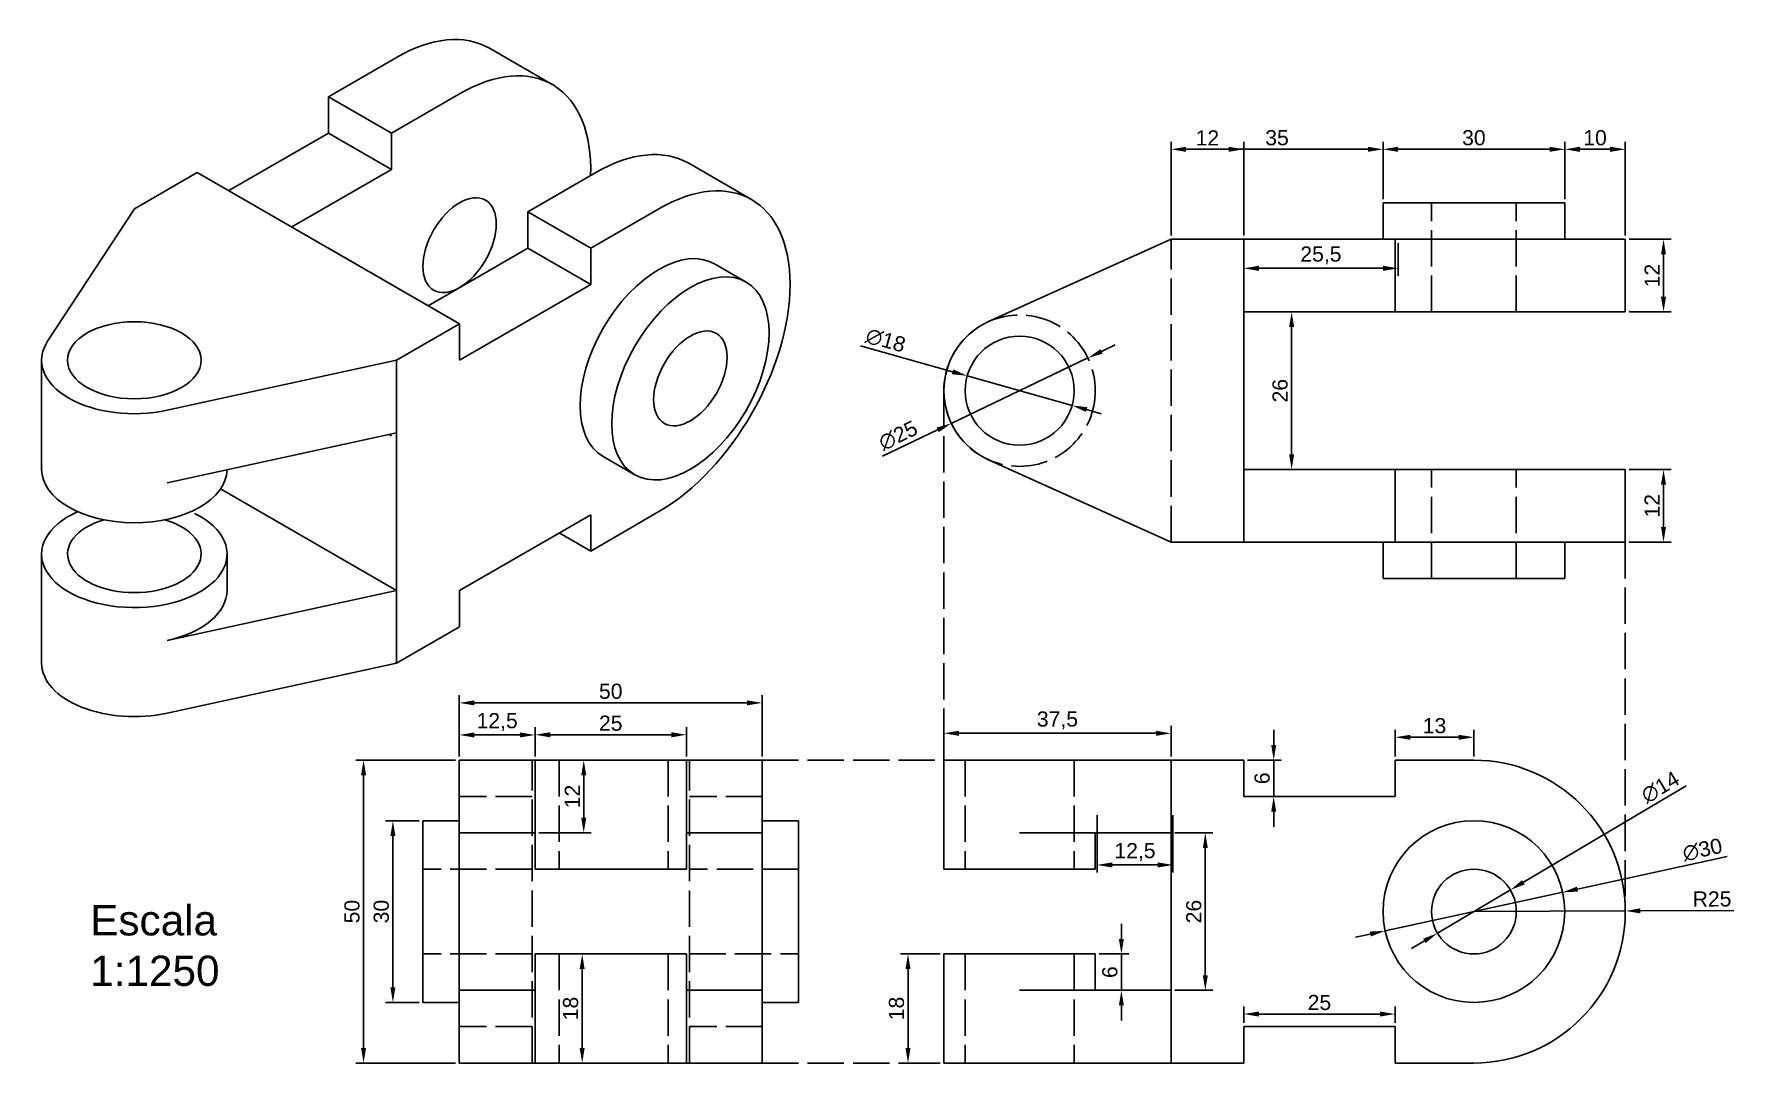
# Model space of a CAD drawing. Header units: millimetres. Extents: x 2547 to 3615, y 1484 to 1731.
# Drawn here: x 3334.7 to 3615.3, y 1525.8 to 1695.7 of the extents above; entities that cross this region are included whole.
import ezdxf

# ---------------------------------------------------------------- set-up
doc = ezdxf.new("R2010")
doc.units = ezdxf.units.MM
doc.header["$LTSCALE"] = 0.5
doc.linetypes.add('ACAD_ISO02W100', pattern=[15, 12, -3])
doc.layers.add('Cotas', color=90, linetype='Continuous')
doc.styles.get("Standard").update_dxf_attribs({"font": 'arial.ttf'})
doc.dimstyles.new('ISO-25', dxfattribs={"dimtxt": 2.5, "dimasz": 2.5, "dimexe": 1.25, "dimexo": 0.625, "dimtad": 1, "dimtxsty": 'Standard', "dimcen": 2.5, "dimadec": 0, "dimazin": 0, "dimtfac": 1, "dimtmove": 0, "dimatfit": 3, "dimfxl": 1, "dimarcsym": 0})

msp = doc.modelspace()

# ---------------------------------------------------------------- texts
at = {"layer": 'Cotas', "insert": (3343.936, 1551.863), "char_height": 5, "attachment_point": 1}
msp.add_mtext_dynamic_manual_height_columns('Escala\\P1:1250', width=33.00182, gutter_width=12.5, heights=[0], dxfattribs=at)

# ---------------------------------------------------------------- blocks, each defined once
blk = doc.blocks.new('*D33')
at = {"layer": 'Cotas', "color": 0, "lineweight": -2, "transparency": 16777216}
for p, q in [((3404.88, 1578.54), (3404.88, 1581.21)), ((3417.38, 1578.54), (3417.38, 1581.21)), ((3407.38, 1579.96), (3414.88, 1579.96))]:
    blk.add_line(p, q, dxfattribs=at)
at = {"layer": 'Cotas', "color": 0, "lineweight": 30, "transparency": 16777216}
for points in [[(3407.38, 1580.38), (3407.38, 1579.55), (3404.88, 1579.96)], [(3414.88, 1580.38), (3414.88, 1579.55), (3417.38, 1579.96)]]:
    blk.add_solid(points, dxfattribs=at)
at = {"layer": 'Defpoints', "color": 0, "lineweight": 30, "transparency": 16777216}
for p in [(3404.88, 1577.91), (3417.38, 1579.96), (3417.38, 1577.91)]:
    blk.add_point(p, dxfattribs=at)
at = {"layer": 'Cotas', "color": 0, "transparency": 16777216, "insert": (3411.13, 1582.09), "char_height": 2.5, "attachment_point": 5}
blk.add_mtext('12,5', dxfattribs=at)
blk = doc.blocks.new('*D35')
at = {"layer": 'Cotas', "color": 0, "lineweight": -2, "transparency": 16777216}
for p, q in [((3404.88, 1576.43), (3404.88, 1586.51)), ((3454.88, 1576.43), (3454.88, 1586.51)), ((3407.38, 1585.26), (3452.38, 1585.26))]:
    blk.add_line(p, q, dxfattribs=at)
at = {"layer": 'Cotas', "color": 0, "lineweight": 30, "transparency": 16777216}
for points in [[(3407.38, 1585.67), (3407.38, 1584.84), (3404.88, 1585.26)], [(3452.38, 1585.67), (3452.38, 1584.84), (3454.88, 1585.26)]]:
    blk.add_solid(points, dxfattribs=at)
at = {"layer": 'Defpoints', "color": 0, "lineweight": 30, "transparency": 16777216}
for p in [(3454.88, 1585.26), (3404.88, 1575.8), (3454.88, 1575.8)]:
    blk.add_point(p, dxfattribs=at)
at = {"layer": 'Cotas', "color": 0, "transparency": 16777216, "insert": (3429.88, 1587.16), "char_height": 2.5, "attachment_point": 5}
blk.add_mtext('50', dxfattribs=at)
blk = doc.blocks.new('*D36')
at = {"layer": 'Cotas', "color": 0, "lineweight": -2, "transparency": 16777216}
for p, q in [((3417.38, 1576.43), (3417.38, 1581.24)), ((3442.38, 1576.43), (3442.38, 1581.24)), ((3439.88, 1579.99), (3419.88, 1579.99))]:
    blk.add_line(p, q, dxfattribs=at)
at = {"layer": 'Cotas', "color": 0, "lineweight": 30, "transparency": 16777216}
for points in [[(3419.88, 1580.41), (3419.88, 1579.57), (3417.38, 1579.99)], [(3439.88, 1580.41), (3439.88, 1579.57), (3442.38, 1579.99)]]:
    blk.add_solid(points, dxfattribs=at)
at = {"layer": 'Defpoints', "color": 0, "lineweight": 30, "transparency": 16777216}
for p in [(3417.38, 1579.99), (3417.38, 1575.8), (3442.38, 1575.8)]:
    blk.add_point(p, dxfattribs=at)
at = {"layer": 'Cotas', "color": 0, "transparency": 16777216, "insert": (3429.88, 1581.89), "char_height": 2.5, "attachment_point": 5}
blk.add_mtext('25', dxfattribs=at)
blk = doc.blocks.new('*D37')
at = {"layer": 'Cotas', "color": 0, "lineweight": -2, "transparency": 16777216}
for p, q in [((3398.26, 1565.8), (3392.67, 1565.8)), ((3393.92, 1563.3), (3393.92, 1538.3)), ((3398.26, 1535.8), (3392.67, 1535.8))]:
    blk.add_line(p, q, dxfattribs=at)
at = {"layer": 'Cotas', "color": 0, "lineweight": 30, "transparency": 16777216}
for points in [[(3393.5, 1563.3), (3394.33, 1563.3), (3393.92, 1565.8)], [(3393.5, 1538.3), (3394.33, 1538.3), (3393.92, 1535.8)]]:
    blk.add_solid(points, dxfattribs=at)
at = {"layer": 'Defpoints', "color": 0, "lineweight": 30, "transparency": 16777216}
for p in [(3398.88, 1565.8), (3393.92, 1535.8), (3398.88, 1535.8)]:
    blk.add_point(p, dxfattribs=at)
at = {"layer": 'Cotas', "color": 0, "transparency": 16777216, "insert": (3392.01, 1550.8), "char_height": 2.5, "attachment_point": 5, "rotation": 90}
blk.add_mtext('30', dxfattribs=at)
blk = doc.blocks.new('*D38')
at = {"layer": 'Cotas', "color": 0, "lineweight": -2, "transparency": 16777216}
for p, q in [((3404.26, 1575.8), (3387.82, 1575.8)), ((3389.07, 1528.3), (3389.07, 1573.3)), ((3404.26, 1525.8), (3387.82, 1525.8))]:
    blk.add_line(p, q, dxfattribs=at)
at = {"layer": 'Cotas', "color": 0, "lineweight": 30, "transparency": 16777216}
for points in [[(3388.65, 1573.3), (3389.49, 1573.3), (3389.07, 1575.8)], [(3388.65, 1528.3), (3389.49, 1528.3), (3389.07, 1525.8)]]:
    blk.add_solid(points, dxfattribs=at)
at = {"layer": 'Defpoints', "color": 0, "lineweight": 30, "transparency": 16777216}
for p in [(3389.07, 1575.8), (3404.88, 1575.8), (3404.88, 1525.8)]:
    blk.add_point(p, dxfattribs=at)
at = {"layer": 'Cotas', "color": 0, "transparency": 16777216, "insert": (3387.17, 1550.8), "char_height": 2.5, "attachment_point": 5, "rotation": 90}
blk.add_mtext('50', dxfattribs=at)
blk = doc.blocks.new('*D39')
at = {"layer": 'Cotas', "color": 0, "lineweight": -2, "transparency": 16777216}
for p, q in [((3418.01, 1575.8), (3426.67, 1575.8)), ((3425.42, 1566.3), (3425.42, 1573.3)), ((3418.01, 1563.8), (3426.67, 1563.8))]:
    blk.add_line(p, q, dxfattribs=at)
at = {"layer": 'Cotas', "color": 0, "lineweight": 30, "transparency": 16777216}
for points in [[(3425.01, 1573.3), (3425.84, 1573.3), (3425.42, 1575.8)], [(3425.01, 1566.3), (3425.84, 1566.3), (3425.42, 1563.8)]]:
    blk.add_solid(points, dxfattribs=at)
at = {"layer": 'Defpoints', "color": 0, "lineweight": 30, "transparency": 16777216}
for p in [(3417.38, 1575.8), (3425.42, 1575.8), (3417.38, 1563.8)]:
    blk.add_point(p, dxfattribs=at)
at = {"layer": 'Cotas', "color": 0, "transparency": 16777216, "insert": (3423.54, 1569.8), "char_height": 2.5, "attachment_point": 5, "rotation": 90}
blk.add_mtext('12', dxfattribs=at)
blk = doc.blocks.new('*D40')
at = {"layer": 'Cotas', "color": 0, "lineweight": -2, "transparency": 16777216}
for p, q in [((3418.01, 1543.8), (3426.42, 1543.8)), ((3425.17, 1528.3), (3425.17, 1541.3)), ((3418.01, 1525.8), (3426.42, 1525.8))]:
    blk.add_line(p, q, dxfattribs=at)
at = {"layer": 'Cotas', "color": 0, "lineweight": 30, "transparency": 16777216}
for points in [[(3424.75, 1541.3), (3425.58, 1541.3), (3425.17, 1543.8)], [(3424.75, 1528.3), (3425.58, 1528.3), (3425.17, 1525.8)]]:
    blk.add_solid(points, dxfattribs=at)
at = {"layer": 'Defpoints', "color": 0, "lineweight": 30, "transparency": 16777216}
for p in [(3417.38, 1543.8), (3425.17, 1543.8), (3417.38, 1525.8)]:
    blk.add_point(p, dxfattribs=at)
at = {"layer": 'Cotas', "color": 0, "transparency": 16777216, "insert": (3423.26, 1534.8), "char_height": 2.5, "attachment_point": 5, "rotation": 90}
blk.add_mtext('18', dxfattribs=at)
blk = doc.blocks.new('*D45')
at = {"layer": 'Cotas', "color": 0, "lineweight": -2, "transparency": 16777216}
for p, q in [((3614.21, 1559.88), (3589.48, 1554.51)), ((3557.72, 1547.62), (3587.04, 1553.98)), ((3555.28, 1547.09), (3552.84, 1546.56))]:
    blk.add_line(p, q, dxfattribs=at)
at = {"layer": 'Cotas', "color": 0, "lineweight": 30, "transparency": 16777216}
for points in [[(3589.4, 1554.92), (3589.57, 1554.1), (3587.04, 1553.98)], [(3555.19, 1547.5), (3555.37, 1546.68), (3557.72, 1547.62)]]:
    blk.add_solid(points, dxfattribs=at)
at = {"layer": 'Defpoints', "color": 0, "lineweight": 30, "transparency": 16777216}
for p in [(3587.04, 1553.98), (3557.72, 1547.62)]:
    blk.add_point(p, dxfattribs=at)
at = {"layer": 'Cotas', "color": 0, "transparency": 16777216, "insert": (3610.11, 1561), "char_height": 2.5, "attachment_point": 5, "rotation": 12.2414}
blk.add_mtext('∅30', dxfattribs=at)
blk = doc.blocks.new('*D46')
at = {"layer": 'Cotas', "color": 0, "lineweight": -2, "transparency": 16777216}
for p, q in [((3572.38, 1550.8), (3597.38, 1550.91)), ((3615.32, 1550.98), (3599.88, 1550.92))]:
    blk.add_line(p, q, dxfattribs=at)
at = {"layer": 'Cotas', "color": 0, "lineweight": 30, "transparency": 16777216}
blk.add_solid([(3599.88, 1551.34), (3599.88, 1550.5), (3597.38, 1550.91)], dxfattribs=at)
at = {"layer": 'Defpoints', "color": 0, "lineweight": 30, "transparency": 16777216}
for p in [(3572.38, 1550.8), (3597.38, 1550.91)]:
    blk.add_point(p, dxfattribs=at)
at = {"layer": 'Cotas', "color": 0, "transparency": 16777216, "insert": (3611.7, 1552.87), "char_height": 2.5, "attachment_point": 5, "rotation": 0.2449}
blk.add_mtext('R25', dxfattribs=at)
blk = doc.blocks.new('*D47')
at = {"layer": 'Cotas', "color": 0, "lineweight": -2, "transparency": 16777216}
for p, q in [((3534.38, 1532.43), (3534.38, 1535.13)), ((3536.88, 1533.88), (3556.88, 1533.88)), ((3559.38, 1532.43), (3559.38, 1535.13))]:
    blk.add_line(p, q, dxfattribs=at)
at = {"layer": 'Cotas', "color": 0, "lineweight": 30, "transparency": 16777216}
for points in [[(3536.88, 1534.3), (3536.88, 1533.47), (3534.38, 1533.88)], [(3556.88, 1534.3), (3556.88, 1533.47), (3559.38, 1533.88)]]:
    blk.add_solid(points, dxfattribs=at)
at = {"layer": 'Defpoints', "color": 0, "lineweight": 30, "transparency": 16777216}
for p in [(3559.38, 1533.88), (3534.38, 1531.8), (3559.38, 1531.8)]:
    blk.add_point(p, dxfattribs=at)
at = {"layer": 'Cotas', "color": 0, "transparency": 16777216, "insert": (3546.88, 1535.78), "char_height": 2.5, "attachment_point": 5}
blk.add_mtext('25', dxfattribs=at)
blk = doc.blocks.new('*D48')
at = {"layer": 'Cotas', "color": 0, "lineweight": -2, "transparency": 16777216}
for p, q in [((3514.19, 1546.3), (3514.19, 1548.8)), ((3510.51, 1543.8), (3515.44, 1543.8)), ((3514.19, 1543.8), (3514.19, 1537.8)), ((3510.51, 1537.8), (3515.44, 1537.8)), ((3514.19, 1535.3), (3514.19, 1532.8))]:
    blk.add_line(p, q, dxfattribs=at)
at = {"layer": 'Cotas', "color": 0, "lineweight": 30, "transparency": 16777216}
for points in [[(3513.77, 1546.3), (3514.6, 1546.3), (3514.19, 1543.8)], [(3513.77, 1535.3), (3514.6, 1535.3), (3514.19, 1537.8)]]:
    blk.add_solid(points, dxfattribs=at)
at = {"layer": 'Defpoints', "color": 0, "lineweight": 30, "transparency": 16777216}
for p in [(3509.88, 1543.8), (3509.88, 1537.8), (3514.19, 1537.8)]:
    blk.add_point(p, dxfattribs=at)
at = {"layer": 'Cotas', "color": 0, "transparency": 16777216, "insert": (3512.29, 1540.8), "char_height": 2.5, "attachment_point": 5, "rotation": 90}
blk.add_mtext('6', dxfattribs=at)
blk = doc.blocks.new('*D49')
at = {"layer": 'Cotas', "color": 0, "lineweight": -2, "transparency": 16777216}
for p, q in [((3510.18, 1566.71), (3510.18, 1557.25)), ((3522.68, 1566.71), (3522.68, 1557.25)), ((3512.68, 1558.5), (3520.18, 1558.5))]:
    blk.add_line(p, q, dxfattribs=at)
at = {"layer": 'Cotas', "color": 0, "lineweight": 30, "transparency": 16777216}
for points in [[(3512.68, 1558.92), (3512.68, 1558.08), (3510.18, 1558.5)], [(3520.18, 1558.92), (3520.18, 1558.08), (3522.68, 1558.5)]]:
    blk.add_solid(points, dxfattribs=at)
at = {"layer": 'Defpoints', "color": 0, "lineweight": 30, "transparency": 16777216}
for p in [(3510.18, 1567.34), (3522.68, 1567.34), (3522.68, 1558.5)]:
    blk.add_point(p, dxfattribs=at)
at = {"layer": 'Cotas', "color": 0, "transparency": 16777216, "insert": (3516.43, 1560.63), "char_height": 2.5, "attachment_point": 5}
blk.add_mtext('12,5', dxfattribs=at)
blk = doc.blocks.new('*D50')
at = {"layer": 'Cotas', "color": 0, "lineweight": -2, "transparency": 16777216}
for p, q in [((3523.01, 1563.8), (3529.29, 1563.8)), ((3528.04, 1561.3), (3528.04, 1540.3)), ((3523.01, 1537.8), (3529.29, 1537.8))]:
    blk.add_line(p, q, dxfattribs=at)
at = {"layer": 'Cotas', "color": 0, "lineweight": 30, "transparency": 16777216}
for points in [[(3527.63, 1561.3), (3528.46, 1561.3), (3528.04, 1563.8)], [(3527.63, 1540.3), (3528.46, 1540.3), (3528.04, 1537.8)]]:
    blk.add_solid(points, dxfattribs=at)
at = {"layer": 'Defpoints', "color": 0, "lineweight": 30, "transparency": 16777216}
for p in [(3522.38, 1563.8), (3522.38, 1537.8), (3528.04, 1537.8)]:
    blk.add_point(p, dxfattribs=at)
at = {"layer": 'Cotas', "color": 0, "transparency": 16777216, "insert": (3526.14, 1550.8), "char_height": 2.5, "attachment_point": 5, "rotation": 90}
blk.add_mtext('26', dxfattribs=at)
blk = doc.blocks.new('*D51')
at = {"layer": 'Cotas', "color": 0, "lineweight": -2, "transparency": 16777216}
for p, q in [((3484.88, 1576.43), (3484.88, 1581.48)), ((3519.88, 1580.23), (3487.38, 1580.23)), ((3522.38, 1576.43), (3522.38, 1581.48))]:
    blk.add_line(p, q, dxfattribs=at)
at = {"layer": 'Cotas', "color": 0, "lineweight": 30, "transparency": 16777216}
for points in [[(3487.38, 1580.65), (3487.38, 1579.81), (3484.88, 1580.23)], [(3519.88, 1580.65), (3519.88, 1579.81), (3522.38, 1580.23)]]:
    blk.add_solid(points, dxfattribs=at)
at = {"layer": 'Defpoints', "color": 0, "lineweight": 30, "transparency": 16777216}
for p in [(3484.88, 1580.23), (3484.88, 1575.8), (3522.38, 1575.8)]:
    blk.add_point(p, dxfattribs=at)
at = {"layer": 'Cotas', "color": 0, "transparency": 16777216, "insert": (3503.63, 1582.36), "char_height": 2.5, "attachment_point": 5}
blk.add_mtext('37,5', dxfattribs=at)
blk = doc.blocks.new('*D54')
at = {"layer": 'Cotas', "color": 0, "lineweight": -2, "transparency": 16777216}
for p, q in [((3471.09, 1644.23), (3486.31, 1639.93)), ((3506.04, 1634.36), (3488.72, 1639.25)), ((3508.45, 1633.68), (3510.86, 1633))]:
    blk.add_line(p, q, dxfattribs=at)
at = {"layer": 'Cotas', "color": 0, "lineweight": 30, "transparency": 16777216}
for points in [[(3486.43, 1640.33), (3486.2, 1639.52), (3488.72, 1639.25)], [(3508.56, 1634.08), (3508.34, 1633.28), (3506.04, 1634.36)]]:
    blk.add_solid(points, dxfattribs=at)
at = {"layer": 'Defpoints', "color": 0, "lineweight": 30, "transparency": 16777216}
for p in [(3488.72, 1639.25), (3506.04, 1634.36)]:
    blk.add_point(p, dxfattribs=at)
at = {"layer": 'Cotas', "color": 0, "transparency": 16777216, "insert": (3475.26, 1645.1), "char_height": 2.5, "attachment_point": 5, "rotation": 344.2328}
blk.add_mtext('∅18', dxfattribs=at)
blk = doc.blocks.new('*D55')
at = {"layer": 'Cotas', "color": 0, "lineweight": -2, "transparency": 16777216}
for p, q in [((3508.66, 1642.2), (3486.11, 1631.4)), ((3510.91, 1643.28), (3513.16, 1644.36)), ((3474.77, 1625.97), (3483.85, 1630.32))]:
    blk.add_line(p, q, dxfattribs=at)
at = {"layer": 'Cotas', "color": 0, "lineweight": 30, "transparency": 16777216}
for points in [[(3510.73, 1643.66), (3511.09, 1642.91), (3508.66, 1642.2)], [(3483.67, 1630.7), (3484.03, 1629.94), (3486.11, 1631.4)]]:
    blk.add_solid(points, dxfattribs=at)
at = {"layer": 'Defpoints', "color": 0, "lineweight": 30, "transparency": 16777216}
for p in [(3508.66, 1642.2), (3486.11, 1631.4)]:
    blk.add_point(p, dxfattribs=at)
at = {"layer": 'Cotas', "color": 0, "transparency": 16777216, "insert": (3477.33, 1629.38), "char_height": 2.5, "attachment_point": 5, "rotation": 25.5986}
blk.add_mtext('∅25', dxfattribs=at)
blk = doc.blocks.new('*D59')
at = {"layer": 'Cotas', "color": 0, "lineweight": -2, "transparency": 16777216}
for p, q in [((3598.01, 1661.8), (3604.94, 1661.8)), ((3603.69, 1659.3), (3603.69, 1652.3)), ((3598.01, 1649.8), (3604.94, 1649.8))]:
    blk.add_line(p, q, dxfattribs=at)
at = {"layer": 'Cotas', "color": 0, "lineweight": 30, "transparency": 16777216}
for points in [[(3603.27, 1659.3), (3604.1, 1659.3), (3603.69, 1661.8)], [(3603.27, 1652.3), (3604.1, 1652.3), (3603.69, 1649.8)]]:
    blk.add_solid(points, dxfattribs=at)
at = {"layer": 'Defpoints', "color": 0, "lineweight": 30, "transparency": 16777216}
for p in [(3597.38, 1661.8), (3597.38, 1649.8), (3603.69, 1649.8)]:
    blk.add_point(p, dxfattribs=at)
at = {"layer": 'Cotas', "color": 0, "transparency": 16777216, "insert": (3601.81, 1655.8), "char_height": 2.5, "attachment_point": 5, "rotation": 90}
blk.add_mtext('12', dxfattribs=at)
blk = doc.blocks.new('*D60')
at = {"layer": 'Cotas', "color": 0, "lineweight": -2, "transparency": 16777216}
for p, q in [((3535.01, 1649.8), (3543.54, 1649.8)), ((3542.29, 1626.3), (3542.29, 1647.3)), ((3535.01, 1623.8), (3543.54, 1623.8))]:
    blk.add_line(p, q, dxfattribs=at)
at = {"layer": 'Cotas', "color": 0, "lineweight": 30, "transparency": 16777216}
for points in [[(3541.87, 1647.3), (3542.71, 1647.3), (3542.29, 1649.8)], [(3541.87, 1626.3), (3542.71, 1626.3), (3542.29, 1623.8)]]:
    blk.add_solid(points, dxfattribs=at)
at = {"layer": 'Defpoints', "color": 0, "lineweight": 30, "transparency": 16777216}
for p in [(3534.38, 1649.8), (3542.29, 1649.8), (3534.38, 1623.8)]:
    blk.add_point(p, dxfattribs=at)
at = {"layer": 'Cotas', "color": 0, "transparency": 16777216, "insert": (3540.39, 1636.8), "char_height": 2.5, "attachment_point": 5, "rotation": 90}
blk.add_mtext('26', dxfattribs=at)
blk = doc.blocks.new('*D61')
at = {"layer": 'Cotas', "color": 0, "lineweight": -2, "transparency": 16777216}
for p, q in [((3598.01, 1623.8), (3604.94, 1623.8)), ((3603.69, 1621.3), (3603.69, 1614.3)), ((3598.01, 1611.8), (3604.94, 1611.8))]:
    blk.add_line(p, q, dxfattribs=at)
at = {"layer": 'Cotas', "color": 0, "lineweight": 30, "transparency": 16777216}
for points in [[(3603.27, 1621.3), (3604.1, 1621.3), (3603.69, 1623.8)], [(3603.27, 1614.3), (3604.1, 1614.3), (3603.69, 1611.8)]]:
    blk.add_solid(points, dxfattribs=at)
at = {"layer": 'Defpoints', "color": 0, "lineweight": 30, "transparency": 16777216}
for p in [(3597.38, 1623.8), (3597.38, 1611.8), (3603.69, 1611.8)]:
    blk.add_point(p, dxfattribs=at)
at = {"layer": 'Cotas', "color": 0, "transparency": 16777216, "insert": (3601.81, 1617.8), "char_height": 2.5, "attachment_point": 5, "rotation": 90}
blk.add_mtext('12', dxfattribs=at)
blk = doc.blocks.new('*D62')
at = {"layer": 'Cotas', "color": 0, "lineweight": -2, "transparency": 16777216}
for p, q in [((3559.38, 1576.43), (3559.38, 1580.83)), ((3572.38, 1576.43), (3572.38, 1580.83)), ((3561.88, 1579.58), (3569.88, 1579.58))]:
    blk.add_line(p, q, dxfattribs=at)
at = {"layer": 'Cotas', "color": 0, "lineweight": 30, "transparency": 16777216}
for points in [[(3561.88, 1579.99), (3561.88, 1579.16), (3559.38, 1579.58)], [(3569.88, 1579.99), (3569.88, 1579.16), (3572.38, 1579.58)]]:
    blk.add_solid(points, dxfattribs=at)
at = {"layer": 'Defpoints', "color": 0, "lineweight": 30, "transparency": 16777216}
for p in [(3572.38, 1579.58), (3559.38, 1575.8), (3572.38, 1575.8)]:
    blk.add_point(p, dxfattribs=at)
at = {"layer": 'Cotas', "color": 0, "transparency": 16777216, "insert": (3565.88, 1581.48), "char_height": 2.5, "attachment_point": 5}
blk.add_mtext('13', dxfattribs=at)
blk = doc.blocks.new('*D63')
at = {"layer": 'Cotas', "color": 0, "lineweight": -2, "transparency": 16777216}
for p, q in [((3539.33, 1578.3), (3539.33, 1580.8)), ((3535.01, 1575.8), (3540.58, 1575.8)), ((3539.33, 1569.8), (3539.33, 1575.8)), ((3535.01, 1569.8), (3540.58, 1569.8)), ((3539.33, 1567.3), (3539.33, 1564.8))]:
    blk.add_line(p, q, dxfattribs=at)
at = {"layer": 'Cotas', "color": 0, "lineweight": 30, "transparency": 16777216}
for points in [[(3538.92, 1578.3), (3539.75, 1578.3), (3539.33, 1575.8)], [(3538.92, 1567.3), (3539.75, 1567.3), (3539.33, 1569.8)]]:
    blk.add_solid(points, dxfattribs=at)
at = {"layer": 'Defpoints', "color": 0, "lineweight": 30, "transparency": 16777216}
for p in [(3534.38, 1575.8), (3539.33, 1575.8), (3534.38, 1569.8)]:
    blk.add_point(p, dxfattribs=at)
at = {"layer": 'Cotas', "color": 0, "transparency": 16777216, "insert": (3537.43, 1572.8), "char_height": 2.5, "attachment_point": 5, "rotation": 90}
blk.add_mtext('6', dxfattribs=at)
blk = doc.blocks.new('*D64')
at = {"layer": 'Cotas', "color": 0, "lineweight": -2, "transparency": 16777216}
for p, q in [((3484.26, 1543.8), (3477.71, 1543.8)), ((3478.96, 1528.3), (3478.96, 1541.3)), ((3484.26, 1525.8), (3477.71, 1525.8))]:
    blk.add_line(p, q, dxfattribs=at)
at = {"layer": 'Cotas', "color": 0, "lineweight": 30, "transparency": 16777216}
for points in [[(3478.54, 1541.3), (3479.37, 1541.3), (3478.96, 1543.8)], [(3478.54, 1528.3), (3479.37, 1528.3), (3478.96, 1525.8)]]:
    blk.add_solid(points, dxfattribs=at)
at = {"layer": 'Defpoints', "color": 0, "lineweight": 30, "transparency": 16777216}
for p in [(3478.96, 1543.8), (3484.88, 1543.8), (3484.88, 1525.8)]:
    blk.add_point(p, dxfattribs=at)
at = {"layer": 'Cotas', "color": 0, "transparency": 16777216, "insert": (3477.06, 1534.8), "char_height": 2.5, "attachment_point": 5, "rotation": 90}
blk.add_mtext('18', dxfattribs=at)
blk = doc.blocks.new('*D65')
at = {"layer": 'Cotas', "color": 0, "lineweight": -2, "transparency": 16777216}
for p, q in [((3607.42, 1571.55), (3580.56, 1555.64)), ((3566.36, 1547.23), (3578.41, 1554.37)), ((3564.21, 1545.96), (3562.06, 1544.69))]:
    blk.add_line(p, q, dxfattribs=at)
at = {"layer": 'Cotas', "color": 0, "lineweight": 30, "transparency": 16777216}
for points in [[(3580.34, 1556), (3580.77, 1555.28), (3578.41, 1554.37)], [(3564, 1546.32), (3564.42, 1545.6), (3566.36, 1547.23)]]:
    blk.add_solid(points, dxfattribs=at)
at = {"layer": 'Defpoints', "color": 0, "lineweight": 30, "transparency": 16777216}
for p in [(3578.41, 1554.37), (3566.36, 1547.23)]:
    blk.add_point(p, dxfattribs=at)
at = {"layer": 'Cotas', "color": 0, "transparency": 16777216, "insert": (3603.17, 1571.32), "char_height": 2.5, "attachment_point": 5, "rotation": 30.6275}
blk.add_mtext('∅14', dxfattribs=at)
blk = doc.blocks.new('*D68')
at = {"layer": 'Cotas', "color": 0, "lineweight": -2, "transparency": 16777216}
for p, q in [((3522.38, 1662.43), (3522.38, 1677.9)), ((3531.88, 1676.65), (3524.88, 1676.65)), ((3534.38, 1662.43), (3534.38, 1677.9))]:
    blk.add_line(p, q, dxfattribs=at)
at = {"layer": 'Cotas', "color": 0, "lineweight": 30, "transparency": 16777216}
for points in [[(3524.88, 1677.07), (3524.88, 1676.23), (3522.38, 1676.65)], [(3531.88, 1677.07), (3531.88, 1676.23), (3534.38, 1676.65)]]:
    blk.add_solid(points, dxfattribs=at)
at = {"layer": 'Defpoints', "color": 0, "lineweight": 30, "transparency": 16777216}
for p in [(3522.38, 1676.65), (3522.38, 1661.8), (3534.38, 1661.8)]:
    blk.add_point(p, dxfattribs=at)
at = {"layer": 'Cotas', "color": 0, "transparency": 16777216, "insert": (3528.38, 1678.53), "char_height": 2.5, "attachment_point": 5}
blk.add_mtext('12', dxfattribs=at)
blk = doc.blocks.new('*D69')
at = {"layer": 'Cotas', "color": 0, "lineweight": -2, "transparency": 16777216}
for p, q in [((3522.38, 1662.43), (3522.38, 1677.9)), ((3524.88, 1676.65), (3554.88, 1676.65)), ((3557.38, 1668.43), (3557.38, 1677.9))]:
    blk.add_line(p, q, dxfattribs=at)
at = {"layer": 'Cotas', "color": 0, "lineweight": 30, "transparency": 16777216}
for points in [[(3524.88, 1677.07), (3524.88, 1676.23), (3522.38, 1676.65)], [(3554.88, 1677.07), (3554.88, 1676.23), (3557.38, 1676.65)]]:
    blk.add_solid(points, dxfattribs=at)
at = {"layer": 'Defpoints', "color": 0, "lineweight": 30, "transparency": 16777216}
for p in [(3557.38, 1676.65), (3557.38, 1667.8), (3522.38, 1661.8)]:
    blk.add_point(p, dxfattribs=at)
at = {"layer": 'Cotas', "color": 0, "transparency": 16777216, "insert": (3539.88, 1678.55), "char_height": 2.5, "attachment_point": 5}
blk.add_mtext('35', dxfattribs=at)
blk = doc.blocks.new('*D70')
at = {"layer": 'Cotas', "color": 0, "lineweight": -2, "transparency": 16777216}
for p, q in [((3557.38, 1668.43), (3557.38, 1677.9)), ((3559.88, 1676.65), (3584.88, 1676.65)), ((3587.38, 1668.43), (3587.38, 1677.9))]:
    blk.add_line(p, q, dxfattribs=at)
at = {"layer": 'Cotas', "color": 0, "lineweight": 30, "transparency": 16777216}
for points in [[(3559.88, 1677.07), (3559.88, 1676.23), (3557.38, 1676.65)], [(3584.88, 1677.07), (3584.88, 1676.23), (3587.38, 1676.65)]]:
    blk.add_solid(points, dxfattribs=at)
at = {"layer": 'Defpoints', "color": 0, "lineweight": 30, "transparency": 16777216}
for p in [(3587.38, 1676.65), (3557.38, 1667.8), (3587.38, 1667.8)]:
    blk.add_point(p, dxfattribs=at)
at = {"layer": 'Cotas', "color": 0, "transparency": 16777216, "insert": (3572.38, 1678.55), "char_height": 2.5, "attachment_point": 5}
blk.add_mtext('30', dxfattribs=at)
blk = doc.blocks.new('*D71')
at = {"layer": 'Cotas', "color": 0, "lineweight": -2, "transparency": 16777216}
for p, q in [((3587.38, 1668.43), (3587.38, 1677.9)), ((3589.88, 1676.65), (3594.88, 1676.65)), ((3597.38, 1662.43), (3597.38, 1677.9))]:
    blk.add_line(p, q, dxfattribs=at)
at = {"layer": 'Cotas', "color": 0, "lineweight": 30, "transparency": 16777216}
for points in [[(3589.88, 1677.07), (3589.88, 1676.23), (3587.38, 1676.65)], [(3594.88, 1677.07), (3594.88, 1676.23), (3597.38, 1676.65)]]:
    blk.add_solid(points, dxfattribs=at)
at = {"layer": 'Defpoints', "color": 0, "lineweight": 30, "transparency": 16777216}
for p in [(3597.38, 1676.65), (3587.38, 1667.8), (3597.38, 1661.8)]:
    blk.add_point(p, dxfattribs=at)
at = {"layer": 'Cotas', "color": 0, "transparency": 16777216, "insert": (3592.38, 1678.55), "char_height": 2.5, "attachment_point": 5}
blk.add_mtext('10', dxfattribs=at)
blk = doc.blocks.new('*D72')
at = {"layer": 'Cotas', "color": 0, "lineweight": -2, "transparency": 16777216}
for p, q in [((3534.38, 1661.18), (3534.38, 1655.75)), ((3559.88, 1661.18), (3559.88, 1655.75)), ((3536.88, 1657), (3557.38, 1657))]:
    blk.add_line(p, q, dxfattribs=at)
at = {"layer": 'Cotas', "color": 0, "lineweight": 30, "transparency": 16777216}
for points in [[(3536.88, 1657.42), (3536.88, 1656.58), (3534.38, 1657)], [(3557.38, 1657.42), (3557.38, 1656.58), (3559.88, 1657)]]:
    blk.add_solid(points, dxfattribs=at)
at = {"layer": 'Defpoints', "color": 0, "lineweight": 30, "transparency": 16777216}
for p in [(3534.38, 1661.8), (3559.88, 1661.8), (3559.88, 1657)]:
    blk.add_point(p, dxfattribs=at)
at = {"layer": 'Cotas', "color": 0, "transparency": 16777216, "insert": (3547.13, 1659.13), "char_height": 2.5, "attachment_point": 5}
blk.add_mtext('25,5', dxfattribs=at)

# ---------------------------------------------------------------- dimensions: what is measured, and where the dimension line sits
at = {"layer": 'Cotas'}
for base, p1, p2, picture, middle in [((3557.382, 1676.651), (3522.382, 1661.801), (3557.382, 1667.801), '*D69', (3539.882, 1678.553)), ((3587.382, 1676.651), (3557.382, 1667.801), (3587.382, 1667.801), '*D70', (3572.382, 1678.553)), ((3597.382, 1676.651), (3587.382, 1667.801), (3597.382, 1661.801), '*D71', (3592.382, 1678.552))]:
    dim = msp.add_linear_dim(base=base, p1=p1, p2=p2, dimstyle='ISO-25', override={"dimtmove": 1}, dxfattribs=at)
    dim.commit()
    dim.dimension.update_dxf_attribs({"geometry": picture, "text_midpoint": middle})
for base, p1, p2, picture, middle in [((3522.382, 1676.651), (3534.382, 1661.801), (3522.382, 1661.801), '*D68', (3528.382, 1678.531)), ((3559.882, 1657), (3534.382, 1661.801), (3559.882, 1661.801), '*D72', (3547.132, 1659.127)), ((3454.882, 1585.255), (3404.882, 1575.801), (3454.882, 1575.801), '*D35', (3429.882, 1587.156)), ((3417.382, 1579.964), (3404.882, 1577.914), (3417.382, 1577.914), '*D33', (3411.132, 1582.091)), ((3417.382, 1579.992), (3442.382, 1575.801), (3417.382, 1575.801), '*D36', (3429.882, 1581.893)), ((3484.882, 1580.229), (3522.382, 1575.801), (3484.882, 1575.801), '*D51', (3503.632, 1582.357)), ((3572.382, 1579.577), (3559.382, 1575.801), (3572.382, 1575.801), '*D62', (3565.882, 1581.479)), ((3522.677, 1558.499), (3510.177, 1567.339), (3522.677, 1567.339), '*D49', (3516.427, 1560.627)), ((3559.382, 1533.883), (3534.382, 1531.801), (3559.382, 1531.801), '*D47', (3546.882, 1535.785))]:
    dim = msp.add_linear_dim(base=base, p1=p1, p2=p2, dimstyle='ISO-25', dxfattribs=at)
    dim.commit()
    dim.dimension.update_dxf_attribs({"geometry": picture, "text_midpoint": middle})
for base, p1, p2, picture, middle in [((3603.688, 1649.801), (3597.382, 1661.801), (3597.382, 1649.801), '*D59', (3601.808, 1655.801)), ((3542.291, 1649.801), (3534.382, 1623.801), (3534.382, 1649.801), '*D60', (3540.389, 1636.801)), ((3603.688, 1611.801), (3597.382, 1623.801), (3597.382, 1611.801), '*D61', (3601.808, 1617.801)), ((3539.333, 1575.801), (3534.382, 1569.801), (3534.382, 1575.801), '*D63', (3537.432, 1572.801)), ((3389.071, 1575.801), (3404.882, 1525.801), (3404.882, 1575.801), '*D38', (3387.17, 1550.801)), ((3425.423, 1575.801), (3417.382, 1563.801), (3417.382, 1575.801), '*D39', (3423.543, 1569.801)), ((3393.917, 1535.801), (3398.882, 1565.801), (3398.882, 1535.801), '*D37', (3392.015, 1550.801)), ((3528.043, 1537.801), (3522.382, 1563.801), (3522.382, 1537.801), '*D50', (3526.141, 1550.801)), ((3514.187, 1537.801), (3509.882, 1543.801), (3509.882, 1537.801), '*D48', (3512.285, 1540.801)), ((3425.166, 1543.801), (3417.382, 1525.801), (3417.382, 1543.801), '*D40', (3423.264, 1534.801)), ((3478.958, 1543.801), (3484.882, 1525.801), (3484.882, 1543.801), '*D64', (3477.057, 1534.801))]:
    dim = msp.add_linear_dim(base=base, p1=p1, p2=p2, angle=90, dimstyle='ISO-25', dxfattribs=at)
    dim.commit()
    dim.dimension.update_dxf_attribs({"geometry": picture, "text_midpoint": middle})
for p1, p2, picture, middle in [((3506.044, 1634.355), (3488.721, 1639.246), '*D54', (3474.721, 1643.199)), ((3566.359, 1547.235), (3578.406, 1554.367), '*D65', (3604.179, 1569.626)), ((3557.723, 1547.62), (3587.041, 1553.981), '*D45', (3610.523, 1559.076))]:
    dim = msp.add_diameter_dim_2p(p1=p1, p2=p2, dimstyle='ISO-25', dxfattribs=at)
    dim.commit()
    dim.dimension.update_dxf_attribs({"geometry": picture, "text_midpoint": middle, "dimtype": 163})
dim = msp.add_diameter_dim_2p(p1=(3508.655, 1642.202), p2=(3486.109, 1631.4), dimstyle='ISO-25', dxfattribs=at)
dim.commit()
dim.dimension.update_dxf_attribs({"geometry": '*D55', "text_midpoint": (3477.335, 1629.382)})
dim = msp.add_radius_dim(center=(3572.382, 1550.801), mpoint=(3597.382, 1550.908), dimstyle='ISO-25', dxfattribs=at)
dim.commit()
dim.dimension.update_dxf_attribs({"geometry": '*D46', "text_midpoint": (3611.703, 1550.969), "dimtype": 164})

# ---------------------------------------------------------------- linework, layer by layer
for p, q in [((3409.84, 1693.343), (3420.232, 1687.343)), ((3383.272, 1685.326), (3394.53, 1691.826)), ((3383.272, 1679.326), (3383.272, 1685.326)), ((3383.272, 1685.326), (3393.664, 1679.326)), ((3393.664, 1679.326), (3404.923, 1685.826)), ((3366.818, 1669.826), (3383.272, 1679.326)), ((3383.272, 1679.326), (3393.664, 1673.326)), ((3393.664, 1673.326), (3393.664, 1679.326)), ((3361.621, 1672.826), (3351.229, 1666.826)), ((3404.923, 1647.826), (3361.621, 1672.826)), ((3377.21, 1663.826), (3393.664, 1673.326)), ((3416.181, 1666.326), (3427.439, 1672.826)), ((3442.749, 1674.343), (3453.141, 1668.343)), ((3351.229, 1666.826), (3336.909, 1644.951)), ((3416.181, 1660.326), (3416.181, 1666.326)), ((3416.181, 1666.326), (3426.573, 1660.326)), ((3426.573, 1660.326), (3437.832, 1666.826)), ((3383.272, 1660.326), (3404.923, 1647.826)), ((3399.727, 1650.826), (3416.181, 1660.326)), ((3416.181, 1660.326), (3426.573, 1654.326)), ((3426.573, 1654.326), (3426.573, 1660.326)), ((3447.017, 1657.736), (3452.213, 1654.736)), ((3404.923, 1641.826), (3426.573, 1654.326)), ((3404.923, 1647.826), (3394.53, 1641.826)), ((3404.923, 1647.826), (3404.923, 1641.826)), ((3335.92, 1623.828), (3335.92, 1641.825)), ((3394.53, 1641.826), (3356.642, 1633.558)), ((3394.53, 1641.826), (3394.53, 1591.826)), ((3394.53, 1641.826), (3394.53, 1629.826)), ((3394.53, 1641.826), (3394.53, 1629.826)), ((3394.53, 1629.826), (3356.642, 1621.558)), ((3393.664, 1629.326), (3393.273, 1629.552)), ((3428.646, 1625.916), (3433.842, 1622.916)), ((3394.53, 1603.826), (3365.481, 1620.598)), ((3426.573, 1610.326), (3437.832, 1616.826)), ((3404.923, 1603.826), (3426.573, 1616.326)), ((3426.573, 1616.326), (3426.573, 1610.326)), ((3426.573, 1610.326), (3421.377, 1613.326)), ((3335.92, 1609.826), (3335.92, 1591.826)), ((3366.538, 1609.826), (3366.538, 1603.826)), ((3394.53, 1603.826), (3356.642, 1595.558)), ((3404.923, 1597.826), (3404.923, 1603.826)), ((3394.53, 1591.826), (3404.923, 1597.826)), ((3394.53, 1591.826), (3356.642, 1583.558))]:
    msp.add_line(p, q)
at = {"lineweight": 30}
for p, q in [((3557.382, 1661.801), (3557.382, 1667.801)), ((3557.382, 1667.801), (3587.382, 1667.801)), ((3587.382, 1661.801), (3587.382, 1667.801)), ((3522.382, 1661.801), (3492.239, 1648.194)), ((3597.382, 1661.801), (3522.382, 1661.801)), ((3534.382, 1611.801), (3534.382, 1661.801)), ((3559.382, 1649.801), (3559.382, 1661.801)), ((3597.382, 1649.801), (3597.382, 1661.801)), ((3534.382, 1649.801), (3597.382, 1649.801)), ((3522.382, 1611.801), (3492.239, 1625.408)), ((3559.382, 1623.801), (3534.382, 1623.801)), ((3559.382, 1611.801), (3559.382, 1623.801)), ((3559.382, 1623.801), (3597.382, 1623.801)), ((3597.382, 1611.801), (3597.382, 1623.801)), ((3522.382, 1611.801), (3597.382, 1611.801)), ((3534.382, 1611.801), (3559.382, 1611.801)), ((3557.382, 1605.801), (3557.382, 1611.801)), ((3587.382, 1605.801), (3587.382, 1611.801)), ((3557.382, 1605.801), (3587.382, 1605.801)), ((3404.882, 1575.801), (3454.882, 1575.801)), ((3404.882, 1525.801), (3404.882, 1575.801)), ((3417.382, 1563.801), (3417.382, 1575.801)), ((3442.382, 1557.801), (3442.382, 1575.801)), ((3454.882, 1575.801), (3454.882, 1525.801)), ((3484.882, 1575.801), (3484.882, 1557.801)), ((3484.882, 1575.801), (3484.882, 1557.801)), ((3534.382, 1575.801), (3484.882, 1575.801)), ((3522.382, 1525.801), (3522.382, 1575.801)), ((3522.382, 1575.801), (3534.382, 1575.801)), ((3534.382, 1575.801), (3534.382, 1569.801)), ((3572.382, 1575.801), (3559.382, 1575.801)), ((3559.382, 1569.801), (3559.382, 1575.801)), ((3559.382, 1575.801), (3572.382, 1575.801)), ((3534.382, 1569.801), (3559.382, 1569.801)), ((3404.882, 1565.801), (3398.882, 1565.801)), ((3398.882, 1565.801), (3398.882, 1535.801)), ((3417.382, 1563.801), (3404.882, 1563.801)), ((3417.382, 1557.801), (3417.382, 1563.801)), ((3417.382, 1557.801), (3417.382, 1563.801)), ((3442.382, 1557.801), (3442.382, 1563.801)), ((3442.382, 1563.801), (3454.882, 1563.801)), ((3454.882, 1565.801), (3460.882, 1565.801)), ((3460.882, 1565.801), (3460.882, 1535.801)), ((3509.882, 1563.801), (3497.382, 1563.801)), ((3509.882, 1557.801), (3509.882, 1563.801)), ((3509.882, 1563.801), (3522.382, 1563.801)), ((3442.382, 1557.801), (3417.382, 1557.801)), ((3484.882, 1557.801), (3509.882, 1557.801)), ((3442.382, 1543.801), (3417.382, 1543.801)), ((3417.382, 1543.801), (3417.382, 1537.801)), ((3417.382, 1543.801), (3417.382, 1537.801)), ((3442.382, 1543.801), (3442.382, 1525.801)), ((3442.382, 1543.801), (3442.382, 1537.801)), ((3484.882, 1525.801), (3484.882, 1543.801)), ((3484.882, 1543.801), (3509.882, 1543.801)), ((3484.882, 1543.801), (3484.882, 1525.801)), ((3509.882, 1543.801), (3509.882, 1537.801)), ((3398.882, 1535.801), (3404.882, 1535.801)), ((3417.382, 1537.801), (3404.882, 1537.801)), ((3417.382, 1537.801), (3417.382, 1525.801)), ((3442.382, 1537.801), (3454.882, 1537.801)), ((3460.882, 1535.801), (3454.882, 1535.801)), ((3509.882, 1537.801), (3497.382, 1537.801)), ((3509.882, 1537.801), (3522.382, 1537.801)), ((3534.382, 1525.801), (3534.382, 1531.801)), ((3534.382, 1531.801), (3559.382, 1531.801)), ((3559.382, 1531.801), (3559.382, 1525.801)), ((3449.882, 1525.801), (3404.882, 1525.801)), ((3454.882, 1525.801), (3449.882, 1525.801)), ((3484.882, 1525.801), (3534.382, 1525.801)), ((3484.882, 1525.801), (3522.382, 1525.801)), ((3522.382, 1525.801), (3534.382, 1525.801)), ((3559.382, 1525.801), (3572.382, 1525.801)), ((3559.382, 1525.801), (3572.382, 1525.801))]:
    msp.add_line(p, q, dxfattribs=at)
at = {"linetype": 'ACAD_ISO02W100'}
for p, q in [((3565.382, 1649.801), (3565.382, 1667.801)), ((3579.382, 1649.801), (3579.382, 1667.801)), ((3522.382, 1611.801), (3522.382, 1661.801)), ((3484.882, 1636.801), (3484.882, 1575.801)), ((3565.382, 1605.801), (3565.382, 1623.801)), ((3579.382, 1605.801), (3579.382, 1623.801)), ((3597.382, 1611.801), (3597.382, 1550.801)), ((3416.882, 1525.801), (3416.882, 1575.801)), ((3421.382, 1575.801), (3421.382, 1557.801)), ((3439.382, 1575.801), (3439.382, 1557.801)), ((3442.882, 1525.801), (3442.882, 1575.801)), ((3454.882, 1575.801), (3484.882, 1575.801)), ((3488.382, 1575.801), (3488.382, 1557.801)), ((3506.382, 1575.801), (3506.382, 1557.801)), ((3416.882, 1569.801), (3404.882, 1569.801)), ((3454.882, 1569.801), (3442.882, 1569.801)), ((3416.882, 1557.801), (3398.882, 1557.801)), ((3404.882, 1557.801), (3404.882, 1543.801)), ((3460.882, 1557.801), (3442.882, 1557.801)), ((3416.882, 1543.801), (3398.882, 1543.801)), ((3421.382, 1543.801), (3421.382, 1525.801)), ((3439.382, 1543.801), (3439.382, 1525.801)), ((3442.882, 1543.801), (3460.882, 1543.801)), ((3488.382, 1543.801), (3488.382, 1525.801)), ((3506.382, 1543.801), (3506.382, 1525.801)), ((3416.882, 1531.801), (3404.882, 1531.801)), ((3454.882, 1531.801), (3442.882, 1531.801)), ((3534.382, 1531.801), (3534.382, 1531.801)), ((3534.382, 1531.801), (3534.382, 1531.801)), ((3534.382, 1531.801), (3534.382, 1531.801)), ((3454.882, 1525.801), (3484.882, 1525.801))]:
    msp.add_line(p, q, dxfattribs=at)
msp.add_circle((3497.382, 1636.801), 12.5, dxfattribs=at)
at = {"lineweight": 30}
for centre, radius in [((3497.382, 1636.801), 9), ((3572.382, 1550.801), 15), ((3572.382, 1550.801), 7)]:
    msp.add_circle(centre, radius, dxfattribs=at)
for centre, radius, start, end in [((3497.382, 1636.801), 12.5, 114.29519, 245.70481), ((3572.382, 1550.801), 25, 270, 90)]:
    msp.add_arc(centre, radius, start, end, dxfattribs=at)
for centre, major_axis, start_param, end_param in [((3394.53, 1666.826), (-15.309, -26.517), 3.1415927, 3.9269908), ((3404.923, 1660.826), (-15.309, -26.517), 2.3161838, 3.9269908), ((3427.439, 1647.826), (-15.309, -26.517), 3.1415927, 3.9269908), ((3437.832, 1641.826), (-15.309, -26.517), 0.7853982, 3.9269908), ((3437.832, 1641.826), (-9.186, -15.91), 3.1415927, 6.2831853), ((3351.229, 1641.826), (-15.309, 0), 5.9218182, 8.2153488), ((3351.229, 1629.826), (-15.309, 0), 6.2647738, 6.2833969), ((3351.229, 1623.826), (-15.309, 0), 6.2829422, 9.4124911), ((3351.229, 1609.826), (-15.309, 0), 5.3691735, 10.2886482), ((3351.229, 1609.826), (-11.023, 0), 5.1884784, 10.5194848), ((3351.229, 1603.826), (-15.309, 0), 8.2153488, 9.424778), ((3351.229, 1591.826), (-15.309, 0), 6.2831853, 8.2153488)]:
    msp.add_ellipse(centre, major_axis=major_axis, ratio=0.5773503, start_param=start_param, end_param=end_param)
for centre, major_axis in [((3404.923, 1660.826), (-4.287, -7.425)), ((3443.028, 1638.826), (-9.186, -15.91)), ((3351.229, 1641.826), (-11.023, 0))]:
    msp.add_ellipse(centre, major_axis=major_axis, ratio=0.5773503)
at = {"extrusion": (0, 0, -1)}
msp.add_ellipse((3443.028, 1638.826), major_axis=(-4.287, -7.425), ratio=0.5773503, dxfattribs=at)

msp.set_redraw_order([(e.dxf.handle, doc.entitydb.next_handle()) for e in msp.query("TEXT MTEXT ATTDEF DIMENSION ARC_DIMENSION")])  # texts and dimensions are drawn at this point

doc.saveas('drawing.dxf')
